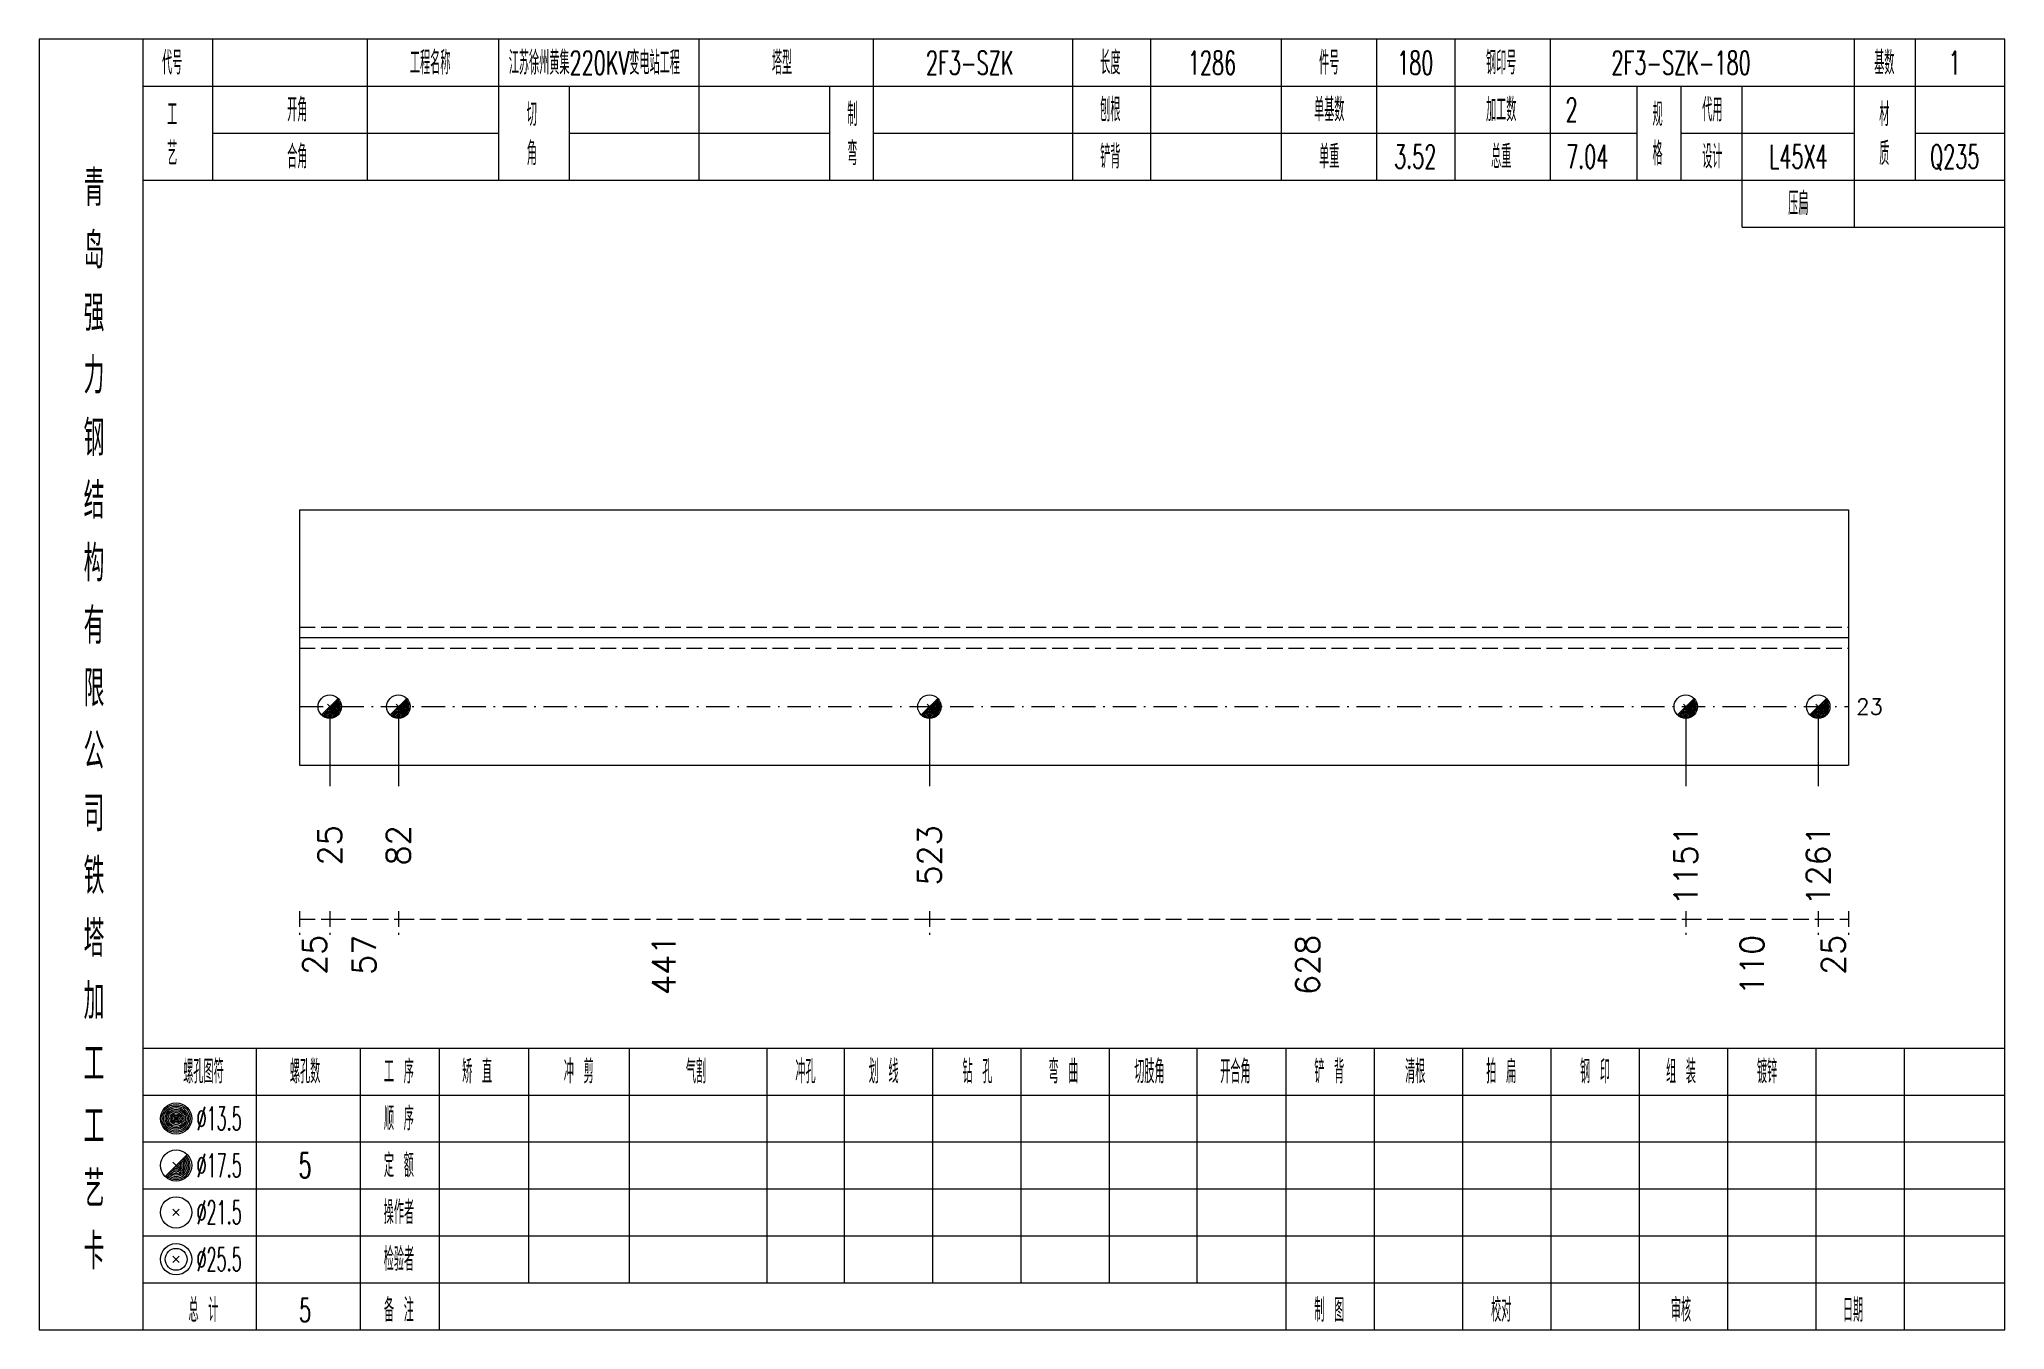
# Model space of a CAD drawing. Extents: x 0 to 4623, y -1159 to 4890.
# Drawn here: x 934.2 to 1185.6, y 3825 to 3990 of the extents above; entities that cross this region are included whole.
import ezdxf
from ezdxf.enums import TextEntityAlignment as Align

# ---------------------------------------------------------------- set-up
doc = ezdxf.new("R2010")
doc.units = 0
doc.header["$MEASUREMENT"] = 0
doc.linetypes.add('一点画线', pattern=[5.2, 3, -1, 0.2, -1])
doc.linetypes.add('虚线', pattern=[2.75, 2, -0.75])
doc.layers.get('0').update_dxf_attribs({"linetype": 'CONTINUOUS', "lineweight": 25})
for name, color, linetype, lineweight in [('1', 7, 'CONTINUOUS', 25), ('4', 7, 'CONTINUOUS', 25), ('5', 7, 'CONTINUOUS', 25)]:
    doc.layers.add(name, color=color, linetype=linetype, lineweight=lineweight)
doc.styles.get("Standard").update_dxf_attribs({"font": 'simplex.shx', "width": 0.7, "height": 3, "bigfont": 'gbhzfs.shx'})

msp = doc.modelspace()

# ---------------------------------------------------------------- texts
at = {"color": 7, "linetype": 'Continuous', "lineweight": 13}
msp.add_text('23', height=2, dxfattribs=at).set_placement((1166.6, 3904.667), align=Align.MIDDLE_LEFT)
at = {"color": 8, "linetype": 'Continuous', "lineweight": 9}
for s, p in [('25', (969.426, 3875.5)), ('57', (975.741, 3875.5)), ('441', (1014.098, 3875.5)), ('628', (1096.434, 3875.5)), ('110', (1153.277, 3875.5)), ('25', (1163.674, 3875.5))]:
    msp.add_text(s, height=3, rotation=90, dxfattribs=at).set_placement(p, align=Align.MIDDLE_RIGHT)
at = {"layer": '1', "color": 7, "linetype": 'Continuous', "lineweight": 13}
for s, p in [('25', (971.351, 3889.5)), ('82', (980.132, 3889.5)), ('523', (1048.065, 3889.5)), ('1151', (1144.804, 3889.5)), ('1261', (1161.749, 3889.5))]:
    msp.add_text(s, height=3, rotation=90, dxfattribs=at).set_placement(p, align=Align.MIDDLE_RIGHT)
at = {"layer": '4', "color": 1, "linetype": 'Continuous', "lineweight": 13}
for s, height, width, p in [('代号', 3, 0.6, (951.2, 3987)), ('工程名称', 3, 0.6, (984.2, 3987)), ('江苏徐州黄集220KV变电站工程', 3, 0.6, (1005.2, 3987)), ('塔型', 3, 0.6, (1029.2, 3987)), ('2F3-SZK', 3, 0.6, (1053.2, 3987)), ('长度', 3, 0.6, (1071.2, 3987)), ('1286', 3, 0.6, (1084.2, 3987)), ('件号', 3, 0.6, (1099.2, 3987)), ('180', 3, 0.6, (1110.2, 3987)), ('钢印号', 3, 0.6, (1121.2, 3987)), ('2F3-SZK-180', 3, 0.6, (1144.2, 3987)), ('基数', 3, 0.6, (1170.2, 3987)), ('1', 3, 0.6, (1179.2, 3987)), ('开角', 3, 0.6, (967.2, 3981)), ('制', 3, 0.6, (1038.2, 3980.4)), ('刨根', 3, 0.6, (1071.2, 3981)), ('单基数', 3, 0.6, (1099.2, 3981)), ('加工数', 3, 0.6, (1121.2, 3981)), ('2', 3, 0.6, (1130.2, 3981)), ('规', 3, 0.6, (1141.2, 3980.4)), ('代用', 3, 0.6, (1148.2, 3981)), ('材', 3, 0.6, (1170.2, 3980.4)), ('工', 3, 0.6, (951.2, 3980.4)), ('切', 3, 0.6, (997.2, 3980.4)), ('艺', 3, 0.6, (951.2, 3975.4)), ('角', 3, 0.6, (997.2, 3975.4)), ('弯', 3, 0.6, (1038.2, 3975.4)), ('格', 3, 0.6, (1141.2, 3975.4)), ('质', 3, 0.6, (1170.2, 3975.4)), ('合角', 3, 0.6, (967.2, 3975)), ('铲背', 3, 0.6, (1071.2, 3975)), ('单重', 3, 0.6, (1099.2, 3975)), ('3.52', 3, 0.6, (1110.2, 3975)), ('总重', 3, 0.6, (1121.2, 3975)), ('7.04', 3, 0.6, (1132.2, 3975)), ('设计', 3, 0.6, (1148.2, 3975)), ('L45X4', 3, 0.6, (1159.2, 3975)), ('Q235', 3, 0.6, (1179.2, 3975)), ('青', 4.6, 0.8, (941.2, 3971)), ('压扁', 3, 0.6, (1159.2, 3969)), ('岛', 4.6, 0.8, (941.2, 3963)), ('强', 4.6, 0.8, (941.2, 3955)), ('力', 4.6, 0.8, (941.2, 3947)), ('钢', 4.6, 0.8, (941.2, 3939)), ('结', 4.6, 0.8, (941.2, 3931)), ('构', 4.6, 0.8, (941.2, 3923)), ('有', 4.6, 0.8, (941.2, 3915)), ('限', 4.6, 0.8, (941.2, 3907)), ('公', 4.6, 0.8, (941.2, 3899)), ('司', 4.6, 0.8, (941.2, 3891)), ('铁', 4.6, 0.8, (941.2, 3883)), ('塔', 4.6, 0.8, (941.2, 3875)), ('加', 4.6, 0.8, (941.2, 3867)), ('工', 4.6, 0.8, (941.2, 3859)), ('螺孔图符', 3, 0.6, (955.2, 3858)), ('螺孔数', 3, 0.6, (968.2, 3858)), ('工 序', 3, 0.6, (980.2, 3858)), ('矫 直', 3, 0.6, (990.2, 3858)), ('冲 剪', 3, 0.6, (1003.2, 3858)), ('气割', 3, 0.6, (1018.2, 3858)), ('冲孔', 3, 0.6, (1032.2, 3858)), ('划 线', 3, 0.6, (1042.2, 3858)), ('钻 孔', 3, 0.6, (1054.2, 3858)), ('弯 曲', 3, 0.6, (1065.2, 3858)), ('切肢角', 3, 0.6, (1076.2, 3858)), ('开合角', 3, 0.6, (1087.2, 3858)), ('铲 背', 3, 0.6, (1099.2, 3858)), ('清根', 3, 0.6, (1110.2, 3858)), ('拍 扁', 3, 0.6, (1121.2, 3858)), ('钢 印', 3, 0.6, (1133.2, 3858)), ('组 装', 3, 0.6, (1144.2, 3858)), ('镀锌', 3, 0.6, (1155.2, 3858)), ('工', 4.6, 0.8, (941.2, 3851)), ('%%C13.5', 3, 0.5, (957.2, 3852)), ('顺 序', 3, 0.6, (980.2, 3852)), ('%%C17.5', 3, 0.5, (957.2, 3846)), ('5', 3.2, 0.6, (968.2, 3846)), ('定 额', 3, 0.6, (980.2, 3846)), ('艺', 4.6, 0.8, (941.2, 3843)), ('%%C21.5', 3, 0.5, (957.2, 3840)), ('操作者', 3, 0.6, (980.2, 3840)), ('卡', 4.6, 0.8, (941.2, 3835)), ('%%C25.5', 3, 0.5, (957.2, 3834)), ('检验者', 3, 0.6, (980.2, 3834)), ('总 计', 3, 0.6, (955.2, 3827.5)), ('5', 3, 0.6, (968.2, 3827.5)), ('备 注', 3, 0.6, (980.2, 3827.5)), ('制 图', 3, 0.6, (1099.2, 3827.5)), ('校对', 3, 0.6, (1121.2, 3827.5)), ('审核', 3, 0.6, (1144.2, 3827.5)), ('日期', 3, 0.6, (1166.2, 3827.5))]:
    msp.add_text(s, height=height, dxfattribs=dict(at, width=width)).set_placement(p, align=Align.MIDDLE_CENTER)

# ---------------------------------------------------------------- blocks, each defined once
blk = doc.blocks.new('孔17.5')
at = {"layer": '5', "color": 7, "linetype": 'Continuous', "lineweight": 13}
for p, q in [((-0.707, -0.707), (0.707, 0.707)), ((-0.2, 0.2), (0.2, -0.2))]:
    blk.add_line(p, q, dxfattribs=at)
blk.add_circle((0, 0), 1, dxfattribs=at)
for radius in [0.9, 0.8, 0.7, 0.6, 0.5, 0.4, 0.3, 0.2, 0.1]:
    blk.add_arc((0, 0), radius, 225, 45, dxfattribs=at)

# ---------------------------------------------------------------- linework, layer by layer
at = {"color": 7, "linetype": 'Continuous', "lineweight": 18}
for p, q in [((967.5, 3929.833), (967.5, 3897.167)), ((967.5, 3929.833), (1165.6, 3929.833)), ((1165.6, 3929.833), (1165.6, 3897.167)), ((967.5, 3913.5), (1165.6, 3913.5))]:
    msp.add_line(p, q, dxfattribs=at)
at = {"color": 1, "linetype": '虚线', "lineweight": 18}
for p, q in [((967.5, 3914.833), (1165.6, 3914.833)), ((967.5, 3912.167), (1165.6, 3912.167))]:
    msp.add_line(p, q, dxfattribs=at)
at = {"color": 3, "linetype": '一点画线', "lineweight": 13}
msp.add_line((967.5, 3904.667), (1165.6, 3904.667), dxfattribs=at)
at = {"color": 7, "linetype": 'Continuous', "lineweight": 13}
for p, q in [((971.351, 3904.667), (971.351, 3894.5)), ((980.132, 3904.667), (980.132, 3894.5)), ((1048.065, 3904.667), (1048.065, 3894.5)), ((1144.804, 3904.667), (1144.804, 3894.5)), ((1161.749, 3904.667), (1161.749, 3894.5))]:
    msp.add_line(p, q, dxfattribs=at)
at = {"color": 8, "linetype": '虚线', "lineweight": 9}
for p, q in [((967.5, 3878.5), (967.5, 3875.5)), ((967.5, 3877.5), (971.351, 3877.5)), ((971.351, 3878.5), (971.351, 3875.5)), ((971.351, 3878.5), (971.351, 3875.5)), ((971.351, 3877.5), (980.132, 3877.5)), ((980.132, 3878.5), (980.132, 3875.5)), ((980.132, 3878.5), (980.132, 3875.5)), ((980.132, 3877.5), (1048.065, 3877.5)), ((1048.065, 3878.5), (1048.065, 3875.5)), ((1048.065, 3878.5), (1048.065, 3875.5)), ((1048.065, 3877.5), (1144.804, 3877.5)), ((1144.804, 3878.5), (1144.804, 3875.5)), ((1144.804, 3878.5), (1144.804, 3875.5)), ((1144.804, 3877.5), (1161.749, 3877.5)), ((1161.749, 3878.5), (1161.749, 3875.5)), ((1161.749, 3878.5), (1161.749, 3875.5)), ((1161.749, 3877.5), (1165.6, 3877.5)), ((1165.6, 3878.5), (1165.6, 3875.5))]:
    msp.add_line(p, q, dxfattribs=at)
at = {"layer": '1', "color": 7, "linetype": 'Continuous', "lineweight": 18}
msp.add_line((967.5, 3897.167), (1165.6, 3897.167), dxfattribs=at)
at = {"layer": '4', "color": 1, "linetype": 'Continuous', "lineweight": 18}
for p, q in [((947.5, 3825), (947.5, 3990)), ((956.4, 3972), (956.4, 3990)), ((976.2, 3972), (976.2, 3990)), ((993, 3972), (993, 3990)), ((1018.6, 3972), (1018.6, 3990)), ((1040.9, 3972), (1040.9, 3990)), ((1066.4, 3972), (1066.4, 3990)), ((1076.4, 3972), (1076.4, 3990)), ((1093.1, 3972), (1093.1, 3990)), ((1105.3, 3972), (1105.3, 3990)), ((1115.3, 3972), (1115.3, 3990)), ((1127.5, 3972), (1127.5, 3990)), ((1166.4, 3966), (1166.4, 3990)), ((1174.2, 3972), (1174.2, 3990)), ((947.5, 3984), (1185.6, 3984)), ((1002, 3972), (1002, 3984)), ((1035.3, 3972), (1035.3, 3984)), ((1138.6, 3972), (1138.6, 3984)), ((1144.2, 3972), (1144.2, 3984)), ((1152, 3966), (1152, 3984)), ((956.4, 3978), (993, 3978)), ((1002, 3978), (1035.3, 3978)), ((1040.9, 3978), (1138.6, 3978)), ((1144.2, 3978), (1166.4, 3978)), ((1174.2, 3978), (1185.6, 3978)), ((947.5, 3972), (1185.6, 3972)), ((1152, 3966), (1185.6, 3966)), ((947.5, 3861), (1185.6, 3861)), ((962, 3825), (962, 3861)), ((975.3, 3825), (975.3, 3861)), ((985.4, 3825), (985.4, 3861)), ((996.8, 3831), (996.8, 3861)), ((1009.7, 3831), (1009.7, 3861)), ((1027.3, 3831), (1027.3, 3861)), ((1037.2, 3831), (1037.2, 3861)), ((1048.5, 3831), (1048.5, 3861)), ((1059.8, 3831), (1059.8, 3861)), ((1071.1, 3831), (1071.1, 3861)), ((1082.3, 3831), (1082.3, 3861)), ((1093.7, 3831), (1093.7, 3861)), ((1105, 3831), (1105, 3861)), ((1116.3, 3831), (1116.3, 3861)), ((1127.6, 3831), (1127.6, 3861)), ((1138.9, 3831), (1138.9, 3861)), ((1150.2, 3831), (1150.2, 3861)), ((1161.5, 3831), (1161.5, 3861)), ((1172.8, 3831), (1172.8, 3861)), ((947.5, 3855), (1185.6, 3855)), ((947.5, 3849), (1185.6, 3849)), ((947.5, 3843), (1185.6, 3843)), ((947.5, 3837), (1185.6, 3837)), ((947.5, 3831), (1185.6, 3831)), ((1093.7, 3825), (1093.7, 3831)), ((1105, 3825), (1105, 3831)), ((1116.3, 3825), (1116.3, 3831)), ((1127.6, 3825), (1127.6, 3831)), ((1138.9, 3825), (1138.9, 3831)), ((1150.2, 3825), (1150.2, 3831)), ((1161.5, 3825), (1161.5, 3831)), ((1172.8, 3825), (1172.8, 3831))]:
    msp.add_line(p, q, dxfattribs=at)
at = {"layer": '4', "color": 7, "linetype": 'Continuous', "lineweight": 13}
for p, q in [((951.5, 3851.8), (951.9, 3852.2)), ((951.9, 3851.8), (951.5, 3852.2)), ((950.286, 3844.586), (953.114, 3847.414)), ((951.3, 3846.4), (952.1, 3845.6)), ((951.3, 3839.6), (952.1, 3840.4)), ((951.3, 3840.4), (952.1, 3839.6)), ((951.3, 3833.6), (952.1, 3834.4)), ((951.3, 3834.4), (952.1, 3833.6))]:
    msp.add_line(p, q, dxfattribs=at)
at = {"layer": '4', "color": 1, "linetype": 'Continuous', "lineweight": 18}
msp.add_lwpolyline([(934.2, 3990), (934.2, 3825), (1185.6, 3825), (1185.6, 3990)], close=True, dxfattribs=at)
at = {"layer": '4', "color": 7, "linetype": 'Continuous', "lineweight": 13}
for centre, radius in [((951.7, 3852), 2), ((951.7, 3852), 1.8), ((951.7, 3852), 1.6), ((951.7, 3852), 1.4), ((951.7, 3852), 1.2), ((951.7, 3852), 1), ((951.7, 3852), 0.8), ((951.7, 3852), 0.6), ((951.7, 3852), 0.4), ((951.7, 3852), 0.2), ((951.7, 3846), 2), ((951.7, 3840), 2), ((951.7, 3834), 2), ((951.7, 3834), 1.4)]:
    msp.add_circle(centre, radius, dxfattribs=at)
for radius in [1.8, 1.6, 1.4, 1.2, 1, 0.8, 0.6, 0.4, 0.2]:
    msp.add_arc((951.7, 3846), radius, 225, 45, dxfattribs=at)

# ---------------------------------------------------------------- block references
at = {"layer": '1', "color": 7, "linetype": 'Continuous', "lineweight": 13, "xscale": 1.5, "yscale": 1.5, "zscale": 1.5}
for p in [(971.351, 3904.667), (980.132, 3904.667), (1048.065, 3904.667), (1144.804, 3904.667), (1161.749, 3904.667)]:
    msp.add_blockref('孔17.5', p, dxfattribs=at)

msp.set_redraw_order([(e.dxf.handle, doc.entitydb.next_handle()) for e in msp.query("TEXT MTEXT ATTDEF DIMENSION ARC_DIMENSION")])  # texts and dimensions are drawn at this point

doc.saveas('drawing.dxf')
